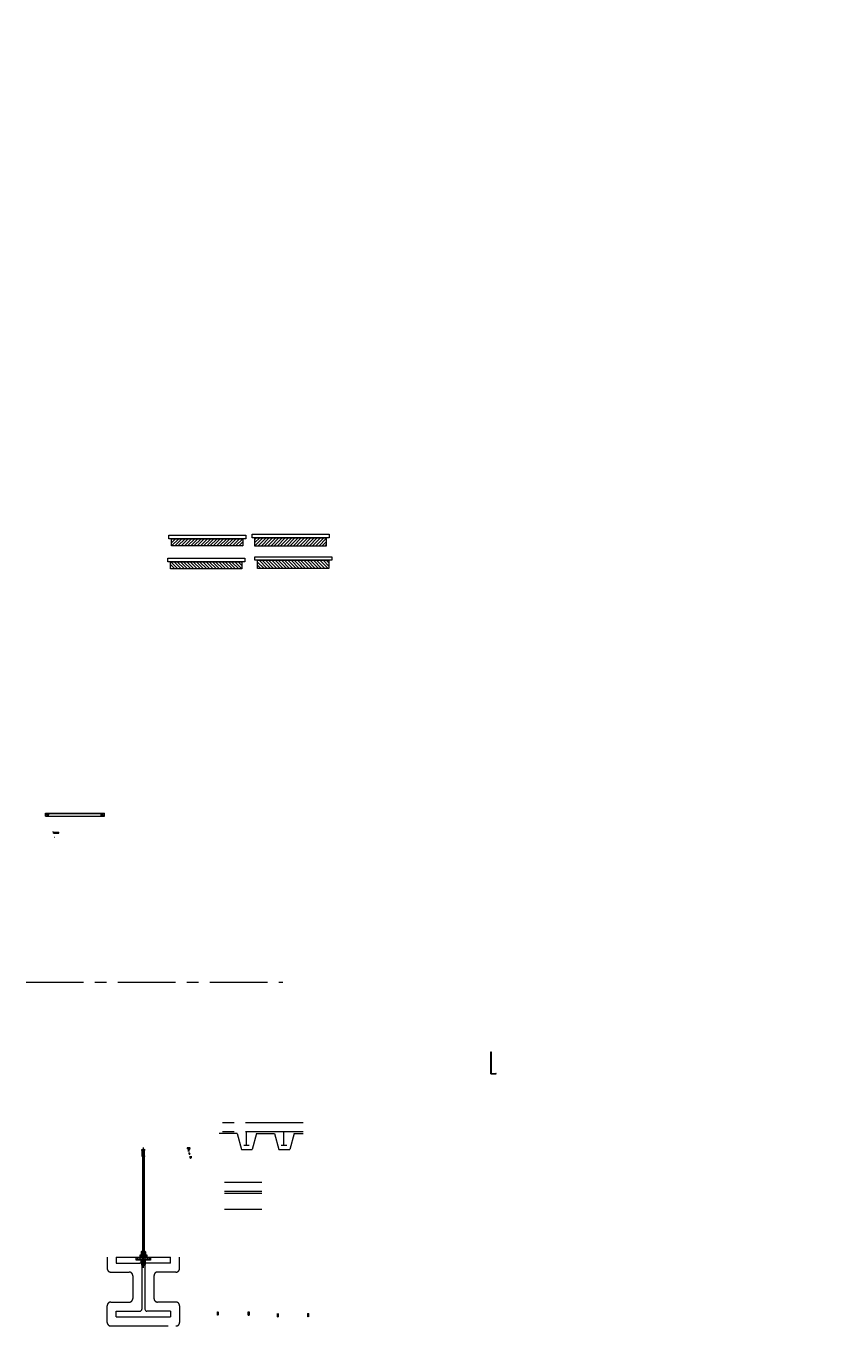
# Model space of a CAD drawing. Header units: millimetres. Extents: x -855187 to 47266, y -116283 to 213088.
# Drawn here: x -65277 to 47266, y -35444 to 147081 of the extents above; entities that cross this region are included whole.
import ezdxf

# ---------------------------------------------------------------- set-up
doc = ezdxf.new("R2010")
doc.units = ezdxf.units.MM
doc.header["$LTSCALE"] = 10
doc.header["$PDMODE"] = 35
doc.header["$PDSIZE"] = 5
for name, pattern in [('CENTER', [50.8, 31.75, -6.35, 6.35, -6.35]), ('HIDDEN', [9.525, 6.35, -3.175]), ('PHANTOM', [63.5, 31.75, -6.35, 6.35, -6.35, 6.35, -6.35])]:
    doc.linetypes.add(name, pattern=pattern)
for name, color, linetype in [('_P16_製品', 4, 'Continuous'), ('_グラスウール', 2, 'BATTING'), ('_ハッチング', 5, 'Continuous'), ('_別途', 6, 'PHANTOM'), ('_吊下地', 40, 'Continuous'), ('_基準', 1, 'CENTER'), ('_製品', 4, 'Continuous'), ('_製品芯線', 1, 'CENTER'), ('_躯体', 8, 'Continuous')]:
    doc.layers.add(name, color=color, linetype=linetype)
doc.layers.add('_ポイント', color=1, linetype='Continuous', plot=False)
doc.linetypes.add('BATTING', pattern='A,0.00254,-2.54,[134,ltypeshp.shx,S=2.54,R=0,X=-2.54,Y=0],-5.08,[134,ltypeshp.shx,S=2.54,R=180,X=2.54,Y=0],-2.54', length=10.16254)
pattern_1 = [(45, (258209.89, 5004.84), (-22.4506403, 22.4506403), [])]
pattern_2 = [(135, (256080.673, 4793.525), (-22.4506403, -22.4506403), [])]
pattern_3 = [(45, (0, 0), (-67350, 67350), []), (45, (44900, 0), (-67350, 67350), [])]

# ---------------------------------------------------------------- blocks, each defined once
blk = doc.blocks.new('*U38')
at = {"layer": '_吊下地'}
for p, q in [((-29, 19), (798, 19)), ((-29, -21), (-29, 19)), ((-29, 14), (798, 14)), ((-5, 10), (-11, 1)), ((-11, 1), (-6, -9)), ((6, 9), (-5, 10)), ((6, 9), (11, -1)), ((761, 7), (755, -2)), ((772, 6), (761, 7)), ((772, 6), (776, -4)), ((798, -21), (798, 19)), ((-29, -21), (798, -21)), ((5, -10), (-6, -9)), ((11, -1), (5, -10)), ((755, -2), (759, -12)), ((770, -13), (759, -12)), ((776, -4), (770, -13))]:
    blk.add_line(p, q, dxfattribs=at)
at = {"layer": '_吊下地', "color": 6, "linetype": 'HIDDEN'}
for centre in [(0, 0), (765, -3)]:
    blk.add_circle(centre, 12, dxfattribs=at)
at = {"layer": '_吊下地'}
for centre, radius in [((0, 0), 9.5), ((0, 0), 6), ((766, -3), 9.5), ((766, -3), 6)]:
    blk.add_circle(centre, radius, dxfattribs=at)
at = {"layer": '_吊下地', "ltscale": 2}
for centre in [(0, 0), (765, -3)]:
    blk.add_circle(centre, 7, dxfattribs=at)
at = {"layer": '_基準'}
for p, q in [((13, -11), (-13, 11)), ((11, 13), (-11, -13)), ((779, -14), (752, 8)), ((776, 10), (755, -16))]:
    blk.add_line(p, q, dxfattribs=at)
blk = doc.blocks.new('FVBASE16')
at = {"layer": '_吊下地'}
h = blk.add_hatch(dxfattribs=at)
h.set_pattern_fill('ANSI31', color=6, scale=2, style=0)
h.set_pattern_definition([(45, (0, 0), (-2.24506, 2.24506), [])])
h.paths.add_polyline_path([(-18.5, 10), (0, 10), (0, 4), (-18.5, 4)])
h.paths.add_polyline_path([(0, 10), (18.5, 10), (18.5, 4), (0, 4)])
for p, q in [((-40, -15.5), (-40, 0)), ((-40, 0), (40, 0)), ((-11.8, 30.5), (-11.8, 22.6)), ((11.8, 22.6), (-11.8, 22.6)), ((-11.8, 20.9), (-11.8, 13)), ((11.8, 13), (-11.8, 13)), ((-8.8, 32.2), (8.9, 32.2)), ((-8.8, 22.6), (8.9, 22.6)), ((6, 0), (-6, 0)), ((-5.9, 30.5), (-5.9, 22.6)), ((-5.9, 20.9), (-5.9, 13)), ((5.9, 30.5), (5.9, 22.6)), ((5.9, 20.9), (5.9, 13)), ((11.8, 30.5), (11.8, 22.6)), ((11.8, 20.9), (11.8, 13)), ((40, -3), (37, 0)), ((40, 0), (40, -15.5)), ((40, -12.5), (-40, -12.5)), ((40, -15.5), (-40, -15.5)), ((-11.8, -23.4), (-11.8, -15.5)), ((-11.8, -33), (-11.8, -25.1)), ((11.8, -25.1), (-11.8, -25.1)), ((-8.8, -25.1), (8.9, -25.1)), ((-8.8, -34.7), (8.9, -34.7)), ((-5.9, -23.4), (-5.9, -15.5)), ((-5.9, -33), (-5.9, -25.1)), ((-4.8, -34.7), (-4.8, -43.7)), ((-4.8, -43.7), (4.8, -43.7)), ((-2.9, -44.7), (-4.8, -43.7)), ((-2.9, -44.7), (-2.9, -34.7)), ((-2.9, -44.7), (2.9, -44.7)), ((2.9, -44.7), (2.9, -34.7)), ((4.8, -43.7), (2.9, -44.7)), ((4.8, -34.7), (4.8, -43.7)), ((5.9, -23.4), (5.9, -15.5)), ((5.9, -33), (5.9, -25.1)), ((11.8, -23.4), (11.8, -15.5)), ((11.8, -33), (11.8, -25.1))]:
    blk.add_line(p, q, dxfattribs=at)
at = {"layer": '_吊下地', "color": 6}
for p, q in [((-25.8, -12.5), (-38.3, 0)), ((-12.3, -12.5), (-24.8, 0)), ((1.2, -12.5), (-11.3, 0)), ((-6, 4), (6, 4)), ((14.6, -12.5), (2.1, 0)), ((28.1, -12.5), (15.6, 0)), ((40, -11.9), (28.1, 0)), ((-39.3, -12.5), (-40, -11.8))]:
    blk.add_line(p, q, dxfattribs=at)
at = {"layer": '_吊下地'}
for points in [[(18.5, 10), (-18.5, 10), (-18.5, 13), (18.5, 13)], [(18.5, 4), (-18.5, 4), (-18.5, 10), (18.5, 10)]]:
    blk.add_lwpolyline(points, close=True, dxfattribs=at)
at = {"layer": '_吊下地', "color": 6}
for points in [[(-7, 4), (-6, 4), (-6, 0), (-7, 0)], [(6, 4), (7, 4), (7, 0), (6, 0)]]:
    blk.add_lwpolyline(points, close=True, dxfattribs=at)
at = {"layer": '_吊下地'}
for centre, radius, start, end in [((-8.8, 28.8), 3.4, 29.99517, 150.00487), ((-8.8, 19.2), 3.4, 29.99517, 150.00487), ((0, 21.2), 11, 57.79349, 122.20649), ((0, 11.6), 11, 57.79349, 122.20649), ((8.9, 28.8), 3.4, 30.17308, 150.18278), ((8.9, 19.2), 3.4, 30.17308, 150.18278), ((-8.8, -21.7), 3.4, 209.99513, 330.00483), ((-8.8, -31.3), 3.4, 209.99513, 330.00483), ((0, -14.1), 11, 237.79351, 302.20651), ((0, -23.7), 11, 237.79351, 302.20651), ((8.9, -21.7), 3.4, 209.81722, 329.82692), ((8.9, -31.3), 3.4, 209.81722, 329.82692)]:
    blk.add_arc(centre, radius, start, end, dxfattribs=at)
at = {"layer": '_基準'}
blk.add_line((0, -50.7), (0, 48.1), dxfattribs=at)
blk = doc.blocks.new('FVBASE17')
at = {"layer": '_吊下地', "linetype": 'HIDDEN'}
for p, q in [((-8.2, 37.8), (-7.4, 39)), ((-8.2, 37.8), (-2.6, 38.8)), ((-6, 25.5), (-8.2, 37.8)), ((-7.4, 39), (-2.7, 39.8)), ((-7, 1), (7, 1)), ((-7, 0), (-7, 1)), ((-6, 4), (-6, 25.5)), ((-6, 4), (6, 4)), ((-0.3, 26), (-2.7, 39.8)), ((-0.3, 26), (0.3, 26)), ((0.3, 26), (2.7, 39.8)), ((2.6, 38.8), (8.2, 37.8)), ((2.7, 39.8), (7.4, 39)), ((6, 25.5), (8.2, 37.8)), ((6, 4), (6, 25.5)), ((7, 0), (7, 1)), ((7.4, 39), (8.2, 37.8))]:
    blk.add_line(p, q, dxfattribs=at)
at = {"layer": '_吊下地'}
blk.add_line((-7, 0), (7, 0), dxfattribs=at)
at = {"layer": '_吊下地', "linetype": 'HIDDEN'}
for centre, start, end in [((-11.6, 4.2), 325.26993, 357.86017), ((11.6, 4.2), 182.13983, 214.73007)]:
    blk.add_arc(centre, 5.64, start, end, dxfattribs=at)
blk = doc.blocks.new('*U295')
at = {"layer": '_別途'}
for p, q in [((-200, 0), (-200, -62)), ((200, -62), (200, 0)), ((-180, -82), (-78.5, -82)), ((-58.5, -102), (-58.5, -185)), ((58.5, -102), (58.5, -192.3)), ((180, -82), (78.5, -82)), ((-58.5, -185), (-58.5, -228)), ((58.5, -185), (58.5, -228)), ((-200, -360), (-200, -268)), ((-180, -248), (-78.5, -248)), ((180, -248), (78.5, -248)), ((200, -268), (200, -360)), ((-180, -380), (180, -380))]:
    blk.add_line(p, q, dxfattribs=at)
for centre, start, end in [((-180, -62), 180, 270), ((180, -62), 270, 0), ((-78.5, -102), 0, 90), ((78.5, -102), 90, 180), ((-180, -268), 90, 180), ((-78.5, -228), 270, 0), ((78.5, -228), 180, 270), ((180, -268), 0, 90), ((-180, -360), 180, 270), ((180, -360), 270, 0)]:
    blk.add_arc(centre, 20, start, end, dxfattribs=at)
at = {"layer": '_吊下地'}
for p, q in [((-4.8, 557), (-4.8, 32.2)), ((-2.9, 32.2), (-2.9, 557)), ((2.9, 32.2), (2.9, 557)), ((4.8, 557), (4.8, 32.2))]:
    blk.add_line(p, q, dxfattribs=at)
at = {"layer": '_基準'}
blk.add_line((0, -59.1), (0, 607.3), dxfattribs=at)
at = {"layer": '_躯体'}
for p, q in [((-150, 0), (-150, -32)), ((-150, 0), (150, 0)), ((-150, -32), (-19.5, -32)), ((-8.5, -43), (-8.5, -185)), ((8.5, -43), (8.5, -185)), ((150, -32), (19.5, -32)), ((150, -32), (150, 0)), ((-8.5, -185), (-8.5, -287)), ((8.5, -185), (8.5, -287)), ((-150, -298), (-19.5, -298)), ((-150, -330), (-150, -298)), ((-150, -330), (150, -330)), ((150, -298), (19.5, -298)), ((150, -298), (150, -330))]:
    blk.add_line(p, q, dxfattribs=at)
for centre, start, end in [((-19.5, -43), 0, 90), ((19.5, -43), 90, 180), ((-19.5, -287), 270, 0), ((19.5, -287), 180, 270)]:
    blk.add_arc(centre, 11, start, end, dxfattribs=at)
at = {"layer": '_吊下地'}
for name, p in [('FVBASE17', (0, 557)), ('FVBASE16', (0, 0))]:
    blk.add_blockref(name, p, dxfattribs=at)
blk = doc.blocks.new('*U191')
at = {"layer": '_別途'}
for p, q in [((207, 60), (0, 60)), ((207, 10), (0, 10)), ((0, 0), (100, 0)), ((100, 0), (123.5, -88)), ((151.5, -65), (151.5, 10)), ((207, 0), (183.5, -88)), ((123.5, -88), (183.5, -88)), ((136.5, -65), (166.5, -65))]:
    blk.add_line(p, q, dxfattribs=at)
blk = doc.blocks.new('*U190')
at = {"layer": '_別途'}
for p, q in [((207, 60), (0, 60)), ((207, 10), (0, 10)), ((207, 0), (0, 0)), ((0, -88), (207, -88))]:
    blk.add_line(p, q, dxfattribs=at)
blk = doc.blocks.new('SAN_DEKKI_Y2')
at = {"layer": '_別途'}
for p, q in [((207, 60), (-100, 60)), ((51.5, 10), (-100, 10)), ((-100, 0), (0, 0)), ((0, 0), (23.5, -88)), ((51.5, -65), (51.5, 10)), ((207, 10), (51.5, 10)), ((107, 0), (83.5, -88)), ((107, 0), (207, 0)), ((23.5, -88), (83.5, -88)), ((36.5, -65), (66.5, -65))]:
    blk.add_line(p, q, dxfattribs=at)
blk = doc.blocks.new('*U188')
at = {"layer": '_別途'}
for p, q in [((464, 60), (0, 60)), ((464, 10), (0, 10)), ((100, 0), (0, 0)), ((100, 0), (123.5, -88)), ((151.5, -65), (151.5, 10)), ((207, 0), (183.5, -88)), ((207, 0), (257, 0)), ((257, 0), (307, 0)), ((307, 0), (330.5, -88)), ((358.5, -65), (358.5, 10)), ((414, 0), (390.5, -88)), ((414, 0), (464, 0)), ((123.5, -88), (183.5, -88)), ((136.5, -65), (166.5, -65)), ((330.5, -88), (390.5, -88)), ((343.5, -65), (373.5, -65))]:
    blk.add_line(p, q, dxfattribs=at)
blk = doc.blocks.new('*U185')
at = {"layer": '_別途'}
for p, q in [((464, 60), (0, 60)), ((464, 10), (0, 10)), ((100, 0), (0, 0)), ((100, 0), (123.5, -88)), ((151.5, -65), (151.5, 10)), ((207, 0), (183.5, -88)), ((207, 0), (307, 0)), ((307, 0), (330.5, -88)), ((358.5, -65), (358.5, 10)), ((414, 0), (390.5, -88)), ((414, 0), (464, 0)), ((136.5, -65), (166.5, -65)), ((343.5, -65), (373.5, -65)), ((123.5, -88), (183.5, -88)), ((330.5, -88), (390.5, -88))]:
    blk.add_line(p, q, dxfattribs=at)
blk = doc.blocks.new('*U194')
at = {"layer": '_別途'}
for p, q in [((207, 60), (0, 60)), ((207, 10), (0, 10)), ((207, 0), (0, 0)), ((0, -88), (207, -88))]:
    blk.add_line(p, q, dxfattribs=at)
blk = doc.blocks.new('*U96')
at = {"layer": '_吊下地'}
for p, q in [((-29, -21), (-29, 19)), ((-29, 19), (712, 19)), ((-29, 14), (712, 14)), ((-5, 10), (-11, 1)), ((-11, 1), (-6, -9)), ((6, 9), (-5, 10)), ((6, 9), (11, -1)), ((678, 10), (672, 1)), ((672, 1), (676, -9)), ((689, 9), (678, 10)), ((689, 9), (694, -1)), ((712, -21), (712, 19)), ((-29, -21), (712, -21)), ((5, -10), (-6, -9)), ((11, -1), (5, -10)), ((687, -10), (676, -9)), ((694, -1), (687, -10))]:
    blk.add_line(p, q, dxfattribs=at)
at = {"layer": '_吊下地', "color": 6, "linetype": 'HIDDEN'}
for centre in [(0, 0), (683, 0)]:
    blk.add_circle(centre, 12, dxfattribs=at)
at = {"layer": '_吊下地'}
for centre, radius in [((0, 0), 9.5), ((0, 0), 6), ((683, 0), 9.5), ((683, 0), 6)]:
    blk.add_circle(centre, radius, dxfattribs=at)
at = {"layer": '_吊下地', "ltscale": 2}
for centre in [(0, 0), (683, 0)]:
    blk.add_circle(centre, 7, dxfattribs=at)
at = {"layer": '_基準'}
for p, q in [((13, -11), (-13, 11)), ((11, 13), (-11, -13)), ((696, -11), (670, 11)), ((694, 13), (672, -13))]:
    blk.add_line(p, q, dxfattribs=at)
blk = doc.blocks.new('P18_POINT_FOR_SAG_ROD')
at = {"layer": '_吊下地'}
for p, q in [((-5, 10), (-11, 1)), ((-11, 1), (-6, -9)), ((6, 9), (-5, 10)), ((6, 9), (11, -1)), ((5, -10), (-6, -9)), ((11, -1), (5, -10))]:
    blk.add_line(p, q, dxfattribs=at)
at = {"layer": '_吊下地', "color": 6, "linetype": 'HIDDEN'}
blk.add_circle((0, 0), 12, dxfattribs=at)
at = {"layer": '_吊下地'}
for radius in [9.5, 6]:
    blk.add_circle((0, 0), radius, dxfattribs=at)
at = {"layer": '_吊下地', "ltscale": 2}
blk.add_circle((0, 0), 7, dxfattribs=at)
at = {"layer": '_基準'}
for p, q in [((13, -11), (-13, 11)), ((11, 13), (-11, -13))]:
    blk.add_line(p, q, dxfattribs=at)
blk = doc.blocks.new('PARTITION_SUPPORTING_SAGROD_L')
at = {"layer": '_吊下地'}
for p, q in [((-29, -21), (-29, 19)), ((-29, 19), (712, 19)), ((-29, 14), (712, 14)), ((-5, 10), (-11, 1)), ((-11, 1), (-6, -9)), ((6, 9), (-5, 10)), ((6, 9), (11, -1)), ((678, 10), (672, 1)), ((672, 1), (676, -9)), ((689, 9), (678, 10)), ((689, 9), (694, -1)), ((712, -21), (712, 19)), ((-29, -21), (712, -21)), ((5, -10), (-6, -9)), ((11, -1), (5, -10)), ((687, -10), (676, -9)), ((694, -1), (687, -10))]:
    blk.add_line(p, q, dxfattribs=at)
at = {"layer": '_吊下地', "color": 6, "linetype": 'HIDDEN'}
for centre in [(0, 0), (683, 0)]:
    blk.add_circle(centre, 12, dxfattribs=at)
at = {"layer": '_吊下地'}
for centre, radius in [((0, 0), 9.5), ((0, 0), 6), ((683, 0), 9.5), ((683, 0), 6)]:
    blk.add_circle(centre, radius, dxfattribs=at)
at = {"layer": '_吊下地', "ltscale": 2}
for centre in [(0, 0), (683, 0)]:
    blk.add_circle(centre, 7, dxfattribs=at)
at = {"layer": '_基準'}
for p, q in [((13, -11), (-13, 11)), ((11, 13), (-11, -13)), ((696, -11), (670, 11)), ((694, 13), (672, -13))]:
    blk.add_line(p, q, dxfattribs=at)
blk = doc.blocks.new('P18_HORIZONTAL_SUPPORT_SAG_ROD')
at = {"layer": '_吊下地'}
for p, q in [((-29, -21), (-29, 19)), ((-29, 19), (712, 19)), ((-29, 14), (712, 14)), ((-5, 10), (-11, 1)), ((-11, 1), (-6, -9)), ((6, 9), (-5, 10)), ((6, 9), (11, -1)), ((678, 10), (672, 1)), ((672, 1), (676, -9)), ((689, 9), (678, 10)), ((689, 9), (694, -1)), ((712, -21), (712, 19)), ((-29, -21), (712, -21)), ((5, -10), (-6, -9)), ((11, -1), (5, -10)), ((687, -10), (676, -9)), ((694, -1), (687, -10))]:
    blk.add_line(p, q, dxfattribs=at)
at = {"layer": '_吊下地', "color": 6, "linetype": 'HIDDEN'}
for centre in [(0, 0), (683, 0)]:
    blk.add_circle(centre, 12, dxfattribs=at)
at = {"layer": '_吊下地'}
for centre, radius in [((0, 0), 9.5), ((0, 0), 6), ((683, 0), 9.5), ((683, 0), 6)]:
    blk.add_circle(centre, radius, dxfattribs=at)
at = {"layer": '_吊下地', "ltscale": 2}
for centre in [(0, 0), (683, 0)]:
    blk.add_circle(centre, 7, dxfattribs=at)
at = {"layer": '_基準'}
for p, q in [((13, -11), (-13, 11)), ((11, 13), (-11, -13)), ((696, -11), (670, 11)), ((694, 13), (672, -13))]:
    blk.add_line(p, q, dxfattribs=at)
blk = doc.blocks.new('PARTITION_RAIL_SUPPORT_FRONT_VIEW_85S_LEFT_RIGHT')
at = {"layer": '_ハッチング'}
h = blk.add_hatch(dxfattribs=at)
h.set_pattern_fill('ANSI31', color=4, scale=10)
h.set_pattern_definition(pattern_1)
h.paths.add_polyline_path([(0, 100), (0, 0), (1000, 0), (1000, 100)])
at = {"layer": '_P16_製品'}
for points in [[(1041, 100), (-41, 100), (-41, 150), (1041, 150)], [(1000, 100), (1000, 0), (0, 0), (0, 100)]]:
    blk.add_lwpolyline(points, close=True, dxfattribs=at)
blk = doc.blocks.new('PARTITION_RAIL_SUPPORT_FRONT_VIEW_100H_LEFT_RIGHT')
at = {"layer": '_ハッチング'}
h = blk.add_hatch(dxfattribs=at)
h.set_pattern_fill('ANSI31', color=4, scale=10)
h.set_pattern_definition(pattern_1)
h.paths.add_polyline_path([(1000, 0), (1000, 115), (0, 115), (0, 0)])
at = {"layer": '_P16_製品'}
for points in [[(1041, 115), (-41, 115), (-41, 165), (1041, 165)], [(1000, 115), (1000, 0), (0, 0), (0, 115)]]:
    blk.add_lwpolyline(points, close=True, dxfattribs=at)
blk = doc.blocks.new('PARTITION_RAIL_SUPPORT_FRONT_VIEW_85S_RIGHT_LEFT')
at = {"layer": '_ハッチング'}
h = blk.add_hatch(dxfattribs=at)
h.set_pattern_fill('ANSI31', color=4, scale=10, angle=90)
h.set_pattern_definition(pattern_2)
h.paths.add_polyline_path([(1000, 0), (1000, 100), (0, 100), (0, 0)])
at = {"layer": '_P16_製品'}
for points in [[(1041, 100), (-41, 100), (-41, 150), (1041, 150)], [(1000, 100), (1000, 0), (0, 0), (0, 100)]]:
    blk.add_lwpolyline(points, close=True, dxfattribs=at)
blk = doc.blocks.new('PARTITION_RAIL_SUPPORT_FRONT_VIEW_100H_RIGHT_LEFT')
at = {"layer": '_ハッチング'}
h = blk.add_hatch(dxfattribs=at)
h.set_pattern_fill('ANSI31', color=4, scale=10, angle=90)
h.set_pattern_definition(pattern_2)
h.paths.add_polyline_path([(1000, 0), (1001, 115), (0, 115), (0, 0)])
at = {"layer": '_P16_製品'}
for points in [[(1041, 115), (-41, 115), (-41, 165), (1041, 165)], [(1001, 115), (1000, 0), (0, 0), (0, 115)]]:
    blk.add_lwpolyline(points, close=True, dxfattribs=at)
blk = doc.blocks.new('*U108')
at = {"layer": '_別途'}
h = blk.add_hatch(dxfattribs=at)
h.set_pattern_fill('AR-SAND', color=256, scale=0.2, style=0)
h.paths.add_polyline_path([(-59, 457), (-46, 457), (-46, 332), (-59, 332)])
h = blk.add_hatch(dxfattribs=at)
h.set_pattern_fill('AR-SAND', color=256, scale=0.2, style=0)
h.paths.add_polyline_path([(-59, 0), (-46, 0), (-46, 322), (-59, 322)])
h = blk.add_hatch(dxfattribs=at)
h.set_pattern_fill('AR-SAND', color=256, scale=0.2, style=0)
h.paths.add_polyline_path([(-46, 457), (-34, 457), (-34, 332), (-46, 332)])
h = blk.add_hatch(dxfattribs=at)
h.set_pattern_fill('AR-SAND', color=256, scale=0.2, style=0)
h.paths.add_polyline_path([(-46, 0), (-34, 0), (-34, 322), (-46, 322)])
h = blk.add_hatch(dxfattribs=at)
h.set_pattern_fill('AR-SAND', color=256, scale=0.2, style=0)
h.paths.add_polyline_path([(34, 457), (46, 457), (46, 332), (34, 332)])
h = blk.add_hatch(dxfattribs=at)
h.set_pattern_fill('AR-SAND', color=256, scale=0.2, style=0)
h.paths.add_polyline_path([(34, 0), (46, 0), (46, 322), (34, 322)])
h = blk.add_hatch(dxfattribs=at)
h.set_pattern_fill('AR-SAND', color=256, scale=0.2, style=0)
h.paths.add_polyline_path([(46, 457), (59, 457), (59, 332), (46, 332)])
h = blk.add_hatch(dxfattribs=at)
h.set_pattern_fill('AR-SAND', color=256, scale=0.2, style=0)
h.paths.add_polyline_path([(46, 0), (59, 0), (59, 322), (46, 322)])
at = {"layer": '_グラスウール', "ltscale": 4}
for points in [[(0, 332), (0, 457), (0, 457)], [(0, 0), (0, 322), (0, 322)]]:
    blk.add_lwpolyline(points, dxfattribs=at)
at = {"layer": '_ポイント'}
blk.add_point((0, 457), dxfattribs=at)
at = {"layer": '_別途'}
for p, q in [((-59, 332), (-59, 457)), ((-59, 0), (-59, 322)), ((-46, 332), (-46, 457)), ((-46, 0), (-46, 322)), ((-34, 332), (-34, 457)), ((-34, 0), (-34, 322)), ((34, 332), (34, 457)), ((34, 0), (34, 322)), ((46, 0), (46, 322)), ((59, 332), (59, 457)), ((59, 0), (59, 322))]:
    blk.add_line(p, q, dxfattribs=at)
at = {"layer": '_製品'}
blk.add_line((46, 332), (46, 457), dxfattribs=at)
at = {"layer": 'Defpoints', "ltscale": 2}
for points in [[(-59, 457), (-46, 457), (-46, 332), (-59, 332)], [(-59, 0), (-46, 0), (-46, 322), (-59, 322)], [(-46, 457), (-34, 457), (-34, 332), (-46, 332)], [(-46, 0), (-34, 0), (-34, 322), (-46, 322)], [(34, 457), (46, 457), (46, 332), (34, 332)], [(34, 0), (46, 0), (46, 322), (34, 322)], [(46, 457), (59, 457), (59, 332), (46, 332)], [(46, 0), (59, 0), (59, 322), (46, 322)]]:
    blk.add_lwpolyline(points, close=True, dxfattribs=at)
blk = doc.blocks.new('BOLT')
at = {"layer": '_ポイント'}
blk.add_point((0, 0), dxfattribs=at)
at = {"layer": '_製品'}
for p, q in [((0, 10.969464), (-9.5, 5.484637)), ((-9.5, 5.484637), (-9.5, -5.484636)), ((0, 10.969464), (9.5, 5.484636)), ((9.5, 5.484636), (9.5, -5.484637)), ((-9.5, -5.484636), (0, -10.969464)), ((9.5, -5.484637), (0, -10.969464))]:
    blk.add_line(p, q, dxfattribs=at)
for radius in [9.5, 6]:
    blk.add_circle((0, 0), radius, dxfattribs=at)
blk = doc.blocks.new('ピース')
at = {"layer": '_製品', "ltscale": 2}
for p, q in [((-31, -50), (-31, 0)), ((-31, 0), (31, 0)), ((31, -50), (31, 0)), ((-31, -6), (31, -6)), ((-31, -50), (31, -50))]:
    blk.add_line(p, q, dxfattribs=at)
blk = doc.blocks.new('65ﾗﾝﾅｰ')
at = {"layer": '_製品', "ltscale": 2}
for p, q in [((-33.5, 40), (-33.5, 0)), ((-33.5, 40), (-32.7, 40)), ((-33.5, 0), (33.5, 0)), ((-32.7, 40), (-32.7, 0.8)), ((-32.7, 0.8), (32.7, 0.8)), ((32.7, 40), (32.7, 0.8)), ((33.5, 40), (32.7, 40)), ((33.5, 0), (33.5, 40))]:
    blk.add_line(p, q, dxfattribs=at)
blk = doc.blocks.new('*U110')
at = {"layer": '_製品'}
h = blk.add_hatch(dxfattribs=at)
h.set_pattern_fill('AR-SAND', color=256, scale=0.2, style=0)
h.set_pattern_definition([(37.5, (-647.514, -1076.187), (-0.320006, 9.788265), [0, -7.7216, 0, -8.636, 0, -8.255]), (7.5, (-647.514, -1076.187), (8.99047, 14.3365), [0, -4.1656, 0, -6.9596, 0, -2.667]), (327.5, (-653.762, -1076.187), (15.819847, 0.028744), [0, -2.54, 0, -9.144, 0, -11.938]), (317.5, (-653.762, -1076.187), (15.27113, 4.45859), [0, -1.27, 0, -5.9944, 0, -6.858])])
h.paths.add_polyline_path([(-59, 457), (-46, 457), (-46, 332), (-59, 332)])
h = blk.add_hatch(dxfattribs=at)
h.set_pattern_fill('AR-SAND', color=256, scale=0.2, style=0)
h.set_pattern_definition([(37.5, (-647.514, -1061.168), (-0.320006, 9.788265), [0, -7.7216, 0, -8.636, 0, -8.255]), (7.5, (-647.514, -1061.168), (8.99047, 14.3365), [0, -4.1656, 0, -6.9596, 0, -2.667]), (327.5, (-653.762, -1061.168), (15.819847, 0.028744), [0, -2.54, 0, -9.144, 0, -11.938]), (317.5, (-653.762, -1061.168), (15.27113, 4.45859), [0, -1.27, 0, -5.9944, 0, -6.858])])
h.paths.add_polyline_path([(-59, 0), (-46, 0), (-46, 322), (-59, 322)])
h = blk.add_hatch(dxfattribs=at)
h.set_pattern_fill('AR-SAND', color=256, scale=0.2, style=0)
h.set_pattern_definition([(37.5, (-635.014, -1076.187), (-0.320006, 9.788265), [0, -7.7216, 0, -8.636, 0, -8.255]), (7.5, (-635.014, -1076.187), (8.99047, 14.3365), [0, -4.1656, 0, -6.9596, 0, -2.667]), (327.5, (-641.262, -1076.187), (15.819847, 0.028744), [0, -2.54, 0, -9.144, 0, -11.938]), (317.5, (-641.262, -1076.187), (15.27113, 4.45859), [0, -1.27, 0, -5.9944, 0, -6.858])])
h.paths.add_polyline_path([(-46, 457), (-34, 457), (-34, 332), (-46, 332)])
h = blk.add_hatch(dxfattribs=at)
h.set_pattern_fill('AR-SAND', color=256, scale=0.2, style=0)
h.set_pattern_definition([(37.5, (-635.014, -1061.168), (-0.320006, 9.788265), [0, -7.7216, 0, -8.636, 0, -8.255]), (7.5, (-635.014, -1061.168), (8.99047, 14.3365), [0, -4.1656, 0, -6.9596, 0, -2.667]), (327.5, (-641.262, -1061.168), (15.819847, 0.028744), [0, -2.54, 0, -9.144, 0, -11.938]), (317.5, (-641.262, -1061.168), (15.27113, 4.45859), [0, -1.27, 0, -5.9944, 0, -6.858])])
h.paths.add_polyline_path([(-46, 0), (-34, 0), (-34, 322), (-46, 322)])
h = blk.add_hatch(dxfattribs=at)
h.set_pattern_fill('AR-SAND', color=256, scale=0.2, style=0)
h.set_pattern_definition([(37.5, (-670.014, -1076.187), (-0.320006, 9.788265), [0, -7.7216, 0, -8.636, 0, -8.255]), (7.5, (-670.014, -1076.187), (8.99047, 14.3365), [0, -4.1656, 0, -6.9596, 0, -2.667]), (327.5, (-676.262, -1076.187), (15.819847, 0.028744), [0, -2.54, 0, -9.144, 0, -11.938]), (317.5, (-676.262, -1076.187), (15.27113, 4.45859), [0, -1.27, 0, -5.9944, 0, -6.858])])
h.paths.add_polyline_path([(34, 457), (46, 457), (46, 332), (34, 332)])
h = blk.add_hatch(dxfattribs=at)
h.set_pattern_fill('AR-SAND', color=256, scale=0.2, style=0)
h.set_pattern_definition([(37.5, (-670.014, -1061.187), (-0.320006, 9.788265), [0, -7.7216, 0, -8.636, 0, -8.255]), (7.5, (-670.014, -1061.187), (8.99047, 14.3365), [0, -4.1656, 0, -6.9596, 0, -2.667]), (327.5, (-676.262, -1061.187), (15.819847, 0.028744), [0, -2.54, 0, -9.144, 0, -11.938]), (317.5, (-676.262, -1061.187), (15.27113, 4.45859), [0, -1.27, 0, -5.9944, 0, -6.858])])
h.paths.add_polyline_path([(34, 0), (46, 0), (46, 322), (34, 322)])
h = blk.add_hatch(dxfattribs=at)
h.set_pattern_fill('AR-SAND', color=256, scale=0.2, style=0)
h.set_pattern_definition([(37.5, (-657.514, -1076.187), (-0.320006, 9.788265), [0, -7.7216, 0, -8.636, 0, -8.255]), (7.5, (-657.514, -1076.187), (8.99047, 14.3365), [0, -4.1656, 0, -6.9596, 0, -2.667]), (327.5, (-663.762, -1076.187), (15.819847, 0.028744), [0, -2.54, 0, -9.144, 0, -11.938]), (317.5, (-663.762, -1076.187), (15.27113, 4.45859), [0, -1.27, 0, -5.9944, 0, -6.858])])
h.paths.add_polyline_path([(46, 457), (59, 457), (59, 332), (46, 332)])
h = blk.add_hatch(dxfattribs=at)
h.set_pattern_fill('AR-SAND', color=256, scale=0.2, style=0)
h.set_pattern_definition([(37.5, (-657.514, -1061.187), (-0.320006, 9.788265), [0, -7.7216, 0, -8.636, 0, -8.255]), (7.5, (-657.514, -1061.187), (8.99047, 14.3365), [0, -4.1656, 0, -6.9596, 0, -2.667]), (327.5, (-663.762, -1061.187), (15.819847, 0.028744), [0, -2.54, 0, -9.144, 0, -11.938]), (317.5, (-663.762, -1061.187), (15.27113, 4.45859), [0, -1.27, 0, -5.9944, 0, -6.858])])
h.paths.add_polyline_path([(46, 0), (59, 0), (59, 322), (46, 322)])
at = {"layer": '_グラスウール', "ltscale": 4}
for points in [[(0, 332), (0, 457), (0, 457)], [(0, 0), (0, 322), (0, 322)]]:
    blk.add_lwpolyline(points, dxfattribs=at)
at = {"layer": '_ポイント'}
blk.add_point((0, 457), dxfattribs=at)
at = {"layer": '_製品'}
for p, q in [((-59, 332), (-59, 457)), ((-59, 0), (-59, 322)), ((-46, 332), (-46, 457)), ((-46, 457), (-34, 457)), ((-46, 0), (-46, 322)), ((-34, 0), (-46, 0)), ((-34, 332), (-34, 457)), ((-34, 0), (-34, 322)), ((34, 332), (34, 457)), ((34, 457), (46, 457)), ((34, 0), (34, 322)), ((46, 0), (34, 0)), ((46, 332), (46, 457)), ((46, 0), (46, 322)), ((59, 332), (59, 457)), ((59, 0), (59, 322))]:
    blk.add_line(p, q, dxfattribs=at)
at = {"layer": 'Defpoints', "ltscale": 2}
for points in [[(-59, 457), (-46, 457), (-46, 332), (-59, 332)], [(-59, 0), (-46, 0), (-46, 322), (-59, 322)], [(-46, 457), (-34, 457), (-34, 332), (-46, 332)], [(-46, 0), (-34, 0), (-34, 322), (-46, 322)], [(34, 457), (46, 457), (46, 332), (34, 332)], [(34, 0), (46, 0), (46, 322), (34, 322)], [(46, 457), (59, 457), (59, 332), (46, 332)], [(46, 0), (59, 0), (59, 322), (46, 322)]]:
    blk.add_lwpolyline(points, close=True, dxfattribs=at)
at = {"layer": '_製品'}
for name, p in [('65ﾗﾝﾅｰ', (0, 65)), ('ピース', (0, 65)), ('BOLT', (0, 40))]:
    blk.add_blockref(name, p, dxfattribs=at)
blk = doc.blocks.new('*U109')
at = {"layer": '_製品'}
h = blk.add_hatch(dxfattribs=at)
h.set_pattern_fill('AR-SAND', color=256, scale=0.2, style=0)
h.paths.add_polyline_path([(-46, 332), (-33, 332), (-33, 457), (-46, 457)])
h.paths.add_polyline_path([(-46, 0), (-33, 0), (-33, 322), (-46, 322)])
at = {"layer": '_製品', "ltscale": 2}
h = blk.add_hatch(dxfattribs=at)
h.set_pattern_fill('AR-SAND', color=256, scale=0.2, style=0)
h.paths.add_polyline_path([(34, 332), (46, 332), (46, 457), (34, 457)])
h.paths.add_polyline_path([(34, 0), (46, 0), (46, 322), (34, 322)])
at = {"layer": '_グラスウール', "ltscale": 4}
for points in [[(0, 332), (0, 457), (0, 457)], [(0, 0), (0, 322), (0, 322)]]:
    blk.add_lwpolyline(points, dxfattribs=at)
at = {"layer": '_ポイント', "ltscale": 2}
blk.add_point((0, 0), dxfattribs=at)
blk.add_point((0, 0), dxfattribs=at)
at = {"layer": '_製品', "ltscale": 2}
for p, q in [((-33, 457), (-46, 457)), ((-46, 457), (-46, 332)), ((-46, 0), (-46, 322)), ((-33, 0), (-46, 0)), ((-33, 332), (-33, 457)), ((-33, 322), (-33, 0)), ((46, 457), (34, 457)), ((34, 457), (34, 332)), ((34, 322), (34, 0)), ((34, 0), (46, 0)), ((46, 332), (46, 457)), ((46, 0), (46, 322))]:
    blk.add_line(p, q, dxfattribs=at)
at = {"layer": 'Defpoints'}
for points in [[(-46, 332), (-46, 457), (-33, 457), (-33, 332)], [(-33, 322), (-33, 0), (-46, 0), (-46, 322)], [(34, 332), (34, 457), (46, 457), (46, 332)], [(46, 322), (46, 0), (34, 0), (34, 322)]]:
    blk.add_lwpolyline(points, close=True, dxfattribs=at)
at = {"layer": '_製品'}
for name, p in [('65ﾗﾝﾅｰ', (0, 65)), ('ピース', (0, 65)), ('BOLT', (0, 40))]:
    blk.add_blockref(name, p, dxfattribs=at)
blk = doc.blocks.new('*U107')
at = {"layer": '_別途'}
h = blk.add_hatch(dxfattribs=at)
h.set_pattern_fill('AR-SAND', color=256, scale=0.2, style=0)
h.paths.add_polyline_path([(-46, 332), (-33, 332), (-33, 457), (-46, 457)])
h.paths.add_polyline_path([(-46, 0), (-33, 0), (-33, 322), (-46, 322)])
h = blk.add_hatch(dxfattribs=at)
h.set_pattern_fill('AR-SAND', color=256, scale=0.2, style=0)
h.paths.add_polyline_path([(34, 332), (46, 332), (46, 457), (34, 457)])
h.paths.add_polyline_path([(34, 0), (46, 0), (46, 322), (34, 322)])
at = {"layer": '_グラスウール', "ltscale": 4}
for points in [[(0, 332), (0, 457), (0, 457)], [(0, 0), (0, 322), (0, 322)]]:
    blk.add_lwpolyline(points, dxfattribs=at)
at = {"layer": '_ポイント', "ltscale": 2}
blk.add_point((0, 0), dxfattribs=at)
blk.add_point((0, 0), dxfattribs=at)
at = {"layer": '_別途'}
for p, q in [((-46, 457), (-46, 332)), ((-46, 0), (-46, 322)), ((-33, 332), (-33, 457)), ((-33, 322), (-33, 0)), ((34, 457), (34, 332)), ((34, 322), (34, 0)), ((46, 332), (46, 457)), ((46, 0), (46, 322))]:
    blk.add_line(p, q, dxfattribs=at)
at = {"layer": 'Defpoints'}
for points in [[(-46, 332), (-46, 457), (-33, 457), (-33, 332)], [(-33, 322), (-33, 0), (-46, 0), (-46, 322)], [(34, 332), (34, 457), (46, 457), (46, 332)], [(46, 322), (46, 0), (34, 0), (34, 322)]]:
    blk.add_lwpolyline(points, close=True, dxfattribs=at)
blk = doc.blocks.new('P_LINE')
at = {"layer": '_製品芯線'}
blk.add_line((0, 0), (1418.6, 0), dxfattribs=at)
blk = doc.blocks.new('*U119')
at = {"layer": '_P16_製品'}
for p, q in [((-31, 0), (-31, 25)), ((0, 25), (0, 0)), ((0, 0), (-31, 0))]:
    blk.add_line(p, q, dxfattribs=at)
for points in [[(0, 3025), (0, 3055), (-31, 3055)], [(-31, 25), (-31, 3025), (0, 3025), (0, 25)]]:
    blk.add_lwpolyline(points, dxfattribs=at)

msp = doc.modelspace()

# ---------------------------------------------------------------- hatches: boundary and pattern name
at = {"layer": '_ハッチング'}
h = msp.add_hatch(dxfattribs=at)
h.set_pattern_fill('ANSI32', color=256, scale=100, style=0)
h.set_pattern_definition([(45, (-25400, 144450), (-67350, 67350), []), (45, (19500, 144450), (-67350, 67350), [])])
h.paths.add_polyline_path([(-24433, 147081), (-25363, 147081), (-25363, 146931), (-24433, 146931)])
h = msp.add_hatch(dxfattribs=at)
h.set_pattern_fill('ANSI32', color=256, scale=100, style=0)
h.set_pattern_definition([(45, (30130, 132670), (-67350, 67350), []), (45, (75040, 132670), (-67350, 67350), [])])
h.paths.add_polyline_path([(31099, 135297), (30169, 135297), (30169, 135147), (31099, 135147)])
h = msp.add_hatch(dxfattribs=at)
h.set_pattern_fill('ANSI32', color=256, scale=100, style=0)
h.set_pattern_definition(pattern_3)
h.paths.add_polyline_path([(47266, 95145), (47266, 95295), (46236, 95295), (46236, 95145)])
h = msp.add_hatch(dxfattribs=at)
h.set_pattern_fill('ANSI32', color=256, scale=100, style=0)
h.set_pattern_definition(pattern_3)
h.paths.add_polyline_path([(47266, 93680), (47266, 95145), (46236, 95145), (46236, 93680)])

# ---------------------------------------------------------------- block references
for name, p, xscale, yscale, zscale in [('PARTITION_RAIL_SUPPORT_FRONT_VIEW_85S_LEFT_RIGHT', (-44845, 74072), 10, 10, 10), ('PARTITION_RAIL_SUPPORT_FRONT_VIEW_100H_LEFT_RIGHT', (-33150, 74063), 10, 10, 10), ('PARTITION_RAIL_SUPPORT_FRONT_VIEW_85S_RIGHT_LEFT', (-44985, 70870), 10, 10, 10), ('PARTITION_RAIL_SUPPORT_FRONT_VIEW_100H_RIGHT_LEFT', (-32779, 70917), 10, 10, 10), ('*U38', (-62260, 36350), 10, 10, 10), ('*U96', (-61328, 33210), 0.03937007874015748, 0.03937007874015748, 0.03937007874015748), ('P_LINE', (-65277, 12851), 25.4, 25.4, 25.4), ('*U185', (-38183, -8422), 25.4, 25.4, 25.4), ('*U295', (-48804, -25792), 25.4, 25.4, 25.4), ('*U194', (-37427, -16823), 25.4, 25.4, 25.4)]:
    msp.add_blockref(name, p, dxfattribs=dict(xscale=xscale, yscale=yscale, zscale=zscale))
for name, p in [('P18_POINT_FOR_SAG_ROD', (-61481, 33928)), ('PARTITION_SUPPORTING_SAGROD_L', (-61404, 33850)), ('P18_HORIZONTAL_SUPPORT_SAG_ROD', (-61400, 33757)), ('*U119', (0, 0)), ('P18_HORIZONTAL_SUPPORT_SAG_ROD', (0, 0)), ('*U188', (-42694, -10507)), ('*U190', (-42563, -10762)), ('*U191', (-42483, -11236)), ('SAN_DEKKI_Y2', (-42233, -11771)), ('*U107', (-38341, -33916)), ('*U108', (-34021, -33929)), ('*U109', (-29946, -34151)), ('*U110', (-25691, -34145))]:
    msp.add_blockref(name, p)

doc.saveas('drawing.dxf')
